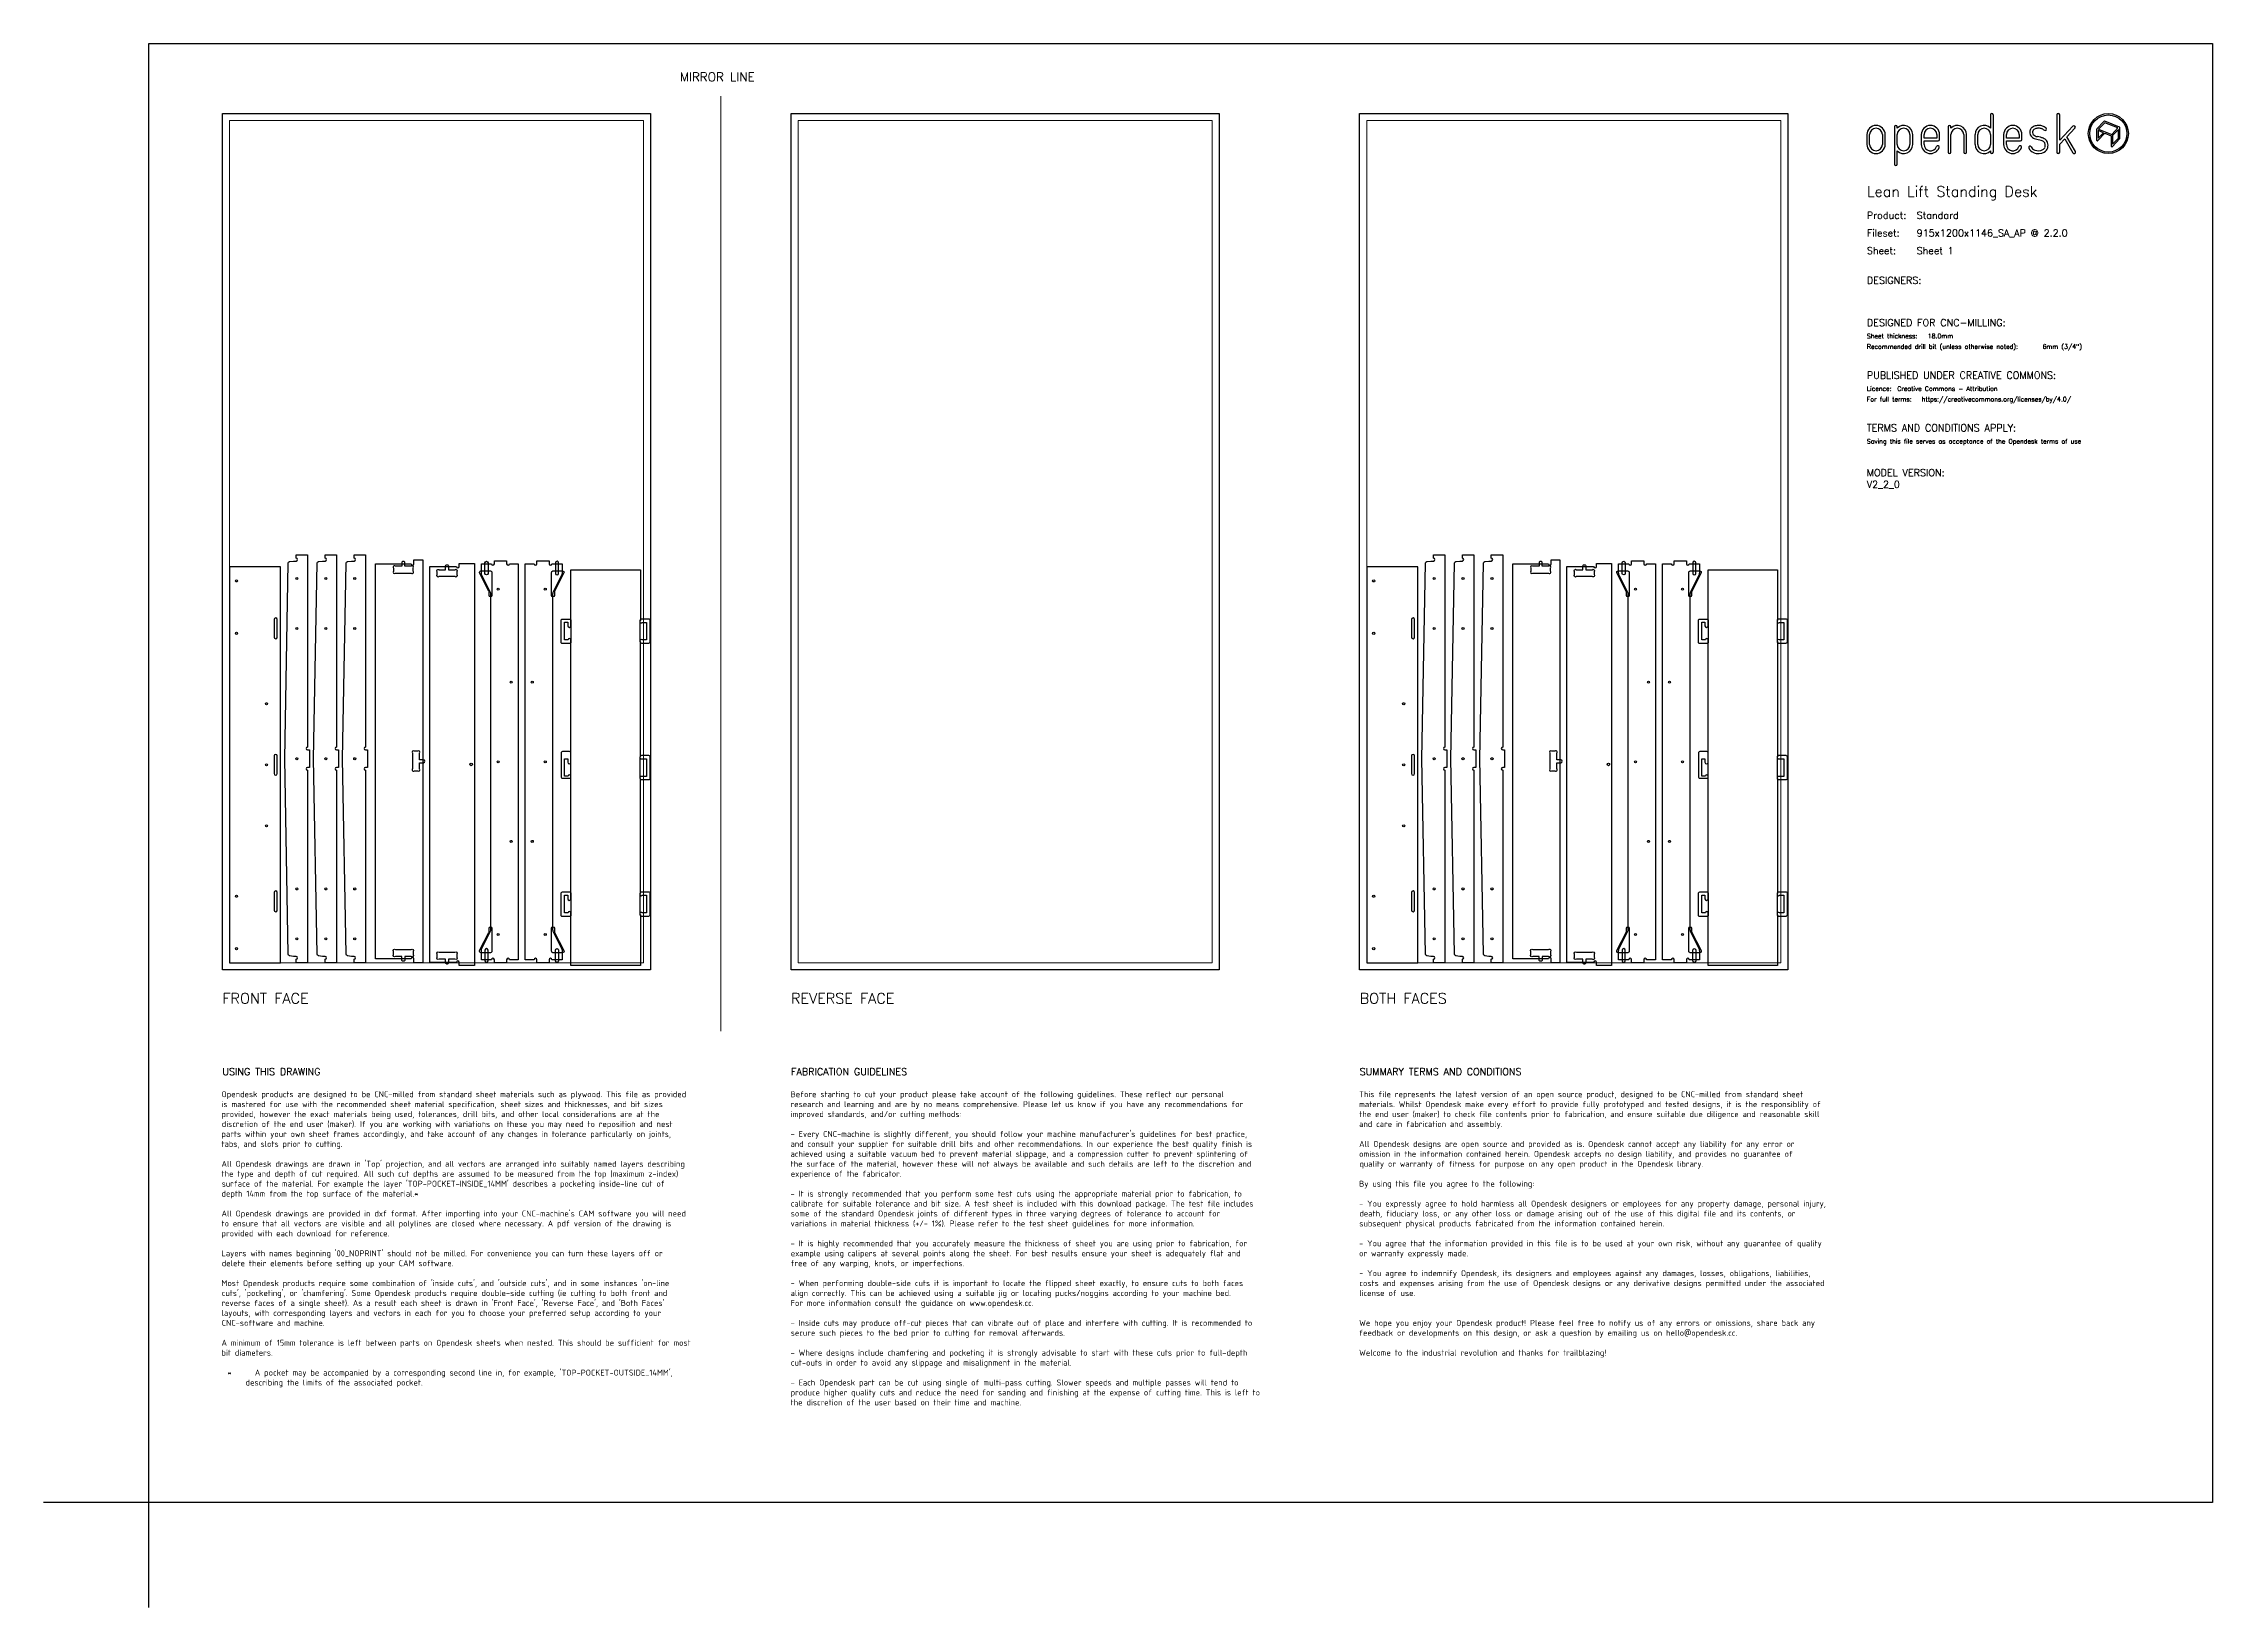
# Model space of a CAD drawing. Header units: millimetres. Extents: x -300 to 5880, y -300 to 4158.
import ezdxf
from ezdxf.enums import TextEntityAlignment as Align

# ---------------------------------------------------------------- set-up
doc = ezdxf.new("R2010")
doc.units = ezdxf.units.MM
doc.layers.add('00-NOPRINT_TEXT', color=7, linetype='Continuous', lineweight=25)
doc.layers.add('00_NOPRINT_TOLERANCE', color=7, linetype='Continuous', lineweight=5)
for name, color, linetype, lineweight, true_color in [('BOARD_$TH-NOMINAL', 3, 'Continuous', 30, 0x00ff00), ('TOP-CUT-INSIDE_18.000MM', 1, 'Continuous', 25, 0xff1c00), ('TOP-CUT-OUTSIDE_18.000MM', 220, 'Continuous', 25, 0xff00d1), ('TOP-HOLE-6.000MM-DIAM_14.000MM', 220, 'Continuous', 25, 0xff00c7), ('TOP-HOLE-6.000MM-DIAM_18.000MM', 3, 'Continuous', 25, 0x00ff0c), ('TOP-HOLE-7.000MM-DIAM_18.000MM', 3, 'Continuous', 25, 0x00ff0c), ('TOP-POCKET-INSIDE_16.000MM', 20, 'Continuous', 25, 0xff2100), ('TOP-POCKET-INSIDE_4.000MM', 160, 'Continuous', 25, 0x0026ff), ('TOP-POCKET-INSIDE_9.000MM', 60, 'Continuous', 25, 0xb0ff00)]:
    doc.layers.add(name, color=color, linetype=linetype, lineweight=lineweight, true_color=true_color)
doc.styles.add('OD-ISOCP-17_221', font='isocp.shx')
doc.styles.add('OD-ISOCP-17_222', font='isocp.shx')
doc.styles.add('OD-ISOCP-17_223', font='isocp.shx')
doc.styles.add('OD-ISOCP-17_224', font='isocp.shx')
doc.styles.add('OD-ISOCP-17_225', font='isocp.shx')
doc.styles.add('OD-ISOCP-17_226', font='isocp.shx')
doc.styles.add('OD-ISOCP-17_227', font='isocp.shx')
doc.styles.add('OD-ISOCP-17_228', font='isocp.shx')
doc.styles.add('OD-ISOCP-17_229', font='isocp.shx')
doc.styles.add('OD-ISOCP-17_230', font='isocp.shx')
doc.styles.add('OD-ISOCP-17_231', font='isocp.shx')
doc.styles.add('OD-ISOCP-17_232', font='isocp.shx')
doc.styles.add('OD-ISOCP-17_233', font='isocp.shx')
doc.styles.add('OD-ISOCP-17_234', font='isocp.shx')
doc.styles.add('OD-ISOCP-17_235', font='isocp.shx')
doc.styles.add('OD-ISOCP-17_236', font='isocp.shx')
doc.styles.add('OD-ISOCP-17_237', font='isocp.shx')
doc.styles.add('OD-ISOCP-17_238', font='isocp.shx')
doc.styles.add('OD-ISOCP-17_239', font='isocp.shx')
doc.styles.add('OD-ISOCP-17_240', font='isocp.shx')
doc.styles.add('OD-ISOCP-17_241', font='isocp.shx')
doc.styles.add('OD-ISOCP-17_242', font='isocp.shx')
doc.styles.add('OD-ISOCP-17_243', font='isocp.shx')
doc.styles.add('OD-ISOCP-17_244', font='isocp.shx')
doc.styles.add('OD-ISOCP-17_245', font='isocp.shx')
doc.styles.add('OD-ISOCP-17_246', font='isocp.shx')
doc.styles.add('OD-ISOCP-17_247', font='isocp.shx')
doc.styles.add('OD-ISOCP-17_248', font='isocp.shx')
doc.styles.add('OD-ISOCP-17_249', font='isocp.shx')
doc.styles.add('OD-ISOCP-17_250', font='isocp.shx')
doc.styles.add('OD-ISOCP-17_251', font='isocp.shx')
doc.styles.add('OD-ISOCP-17_252', font='isocp.shx')
doc.styles.add('OD-ISOCP-17_253', font='isocp.shx')
doc.styles.add('OD-ISOCP-17_254', font='isocp.shx')
doc.styles.add('OD-ISOCP-17_255', font='isocp.shx')
doc.styles.add('OD-ISOCP-17_256', font='isocp.shx')
doc.styles.add('OD-ISOCP-17_257', font='isocp.shx')
doc.styles.add('OD-ISOCP-17_258', font='isocp.shx')
doc.styles.add('OD-ISOCP-17_259', font='isocp.shx')
doc.styles.add('OD-ISOCP-17_260', font='isocp.shx')
doc.styles.add('OD-ISOCP-17_261', font='isocp.shx')
doc.styles.add('OD-ISOCP-17_262', font='isocp.shx')
doc.styles.add('OD-ISOCP-17_263', font='isocp.shx')
doc.styles.add('OD-ISOCP-17_264', font='isocp.shx')
doc.styles.add('OD-ISOCP-17_265', font='isocp.shx')
doc.styles.add('OD-ISOCP-17_266', font='isocp.shx')
doc.styles.add('OD-ISOCP-17_267', font='isocp.shx')
doc.styles.add('OD-ISOCP-17_268', font='isocp.shx')
doc.styles.add('OD-ISOCP-17_269', font='isocp.shx')
doc.styles.add('OD-ISOCP-17_270', font='isocp.shx')
doc.styles.add('OD-ISOCP-17_271', font='isocp.shx')
doc.styles.add('OD-ISOCP-17_272', font='isocp.shx')
doc.styles.add('OD-ISOCP-17_273', font='isocp.shx')
doc.styles.add('OD-ISOCP-17_274', font='isocp.shx')
doc.styles.add('OD-ISOCP-17_275', font='isocp.shx')
doc.styles.add('OD-ISOCP-17_276', font='isocp.shx')
doc.styles.add('OD-ISOCP-17_277', font='isocp.shx')
doc.styles.add('OD-ISOCP-17_278', font='isocp.shx')
doc.styles.add('OD-ISOCP-17_279', font='isocp.shx')
doc.styles.add('OD-ISOCP-17_280', font='isocp.shx')
doc.styles.add('OD-ISOCP-17_281', font='isocp.shx')
doc.styles.add('OD-ISOCP-17_282', font='isocp.shx')
doc.styles.add('OD-ISOCP-17_283', font='isocp.shx')
doc.styles.add('OD-ISOCP-17_284', font='isocp.shx')
doc.styles.add('OD-ISOCP-17_285', font='isocp.shx')
doc.styles.add('OD-ISOCP-17_286', font='isocp.shx')
doc.styles.add('OD-ISOCP-17_287', font='isocp.shx')
doc.styles.add('OD-ISOCP-17_288', font='isocp.shx')
doc.styles.add('OD-SIMPLEX-13_86', font='simplex.shx')
doc.styles.add('OD-SIMPLEX-20_82', font='simplex.shx')
doc.styles.add('OD-SIMPLEX-20_86', font='simplex.shx')
doc.styles.add('OD-SIMPLEX-20_87', font='simplex.shx')
doc.styles.add('OD-SIMPLEX-20_88', font='simplex.shx')
doc.styles.add('OD-SIMPLEX-25_89', font='simplex.shx')
doc.styles.add('OD-SIMPLEX-30_83', font='simplex.shx')
doc.styles.add('OD-SIMPLEX-30_87', font='simplex.shx')
doc.styles.add('OD-SIMPLEX-30_88', font='simplex.shx')
doc.styles.add('OD-SIMPLEX-30_89', font='simplex.shx')

# ---------------------------------------------------------------- blocks, each defined once
blk = doc.blocks.new('Borders Opendesk_7')
at = {"layer": '00-NOPRINT_TEXT'}
for p, q in [((0, 4158), (5880, 4158)), ((0, 0), (0, 4158)), ((5880, 4158), (5880, 0)), ((4895, 3898), (4895, 3870.1)), ((4902.9, 3870.1), (4902.9, 3898)), ((4939.3, 3898), (4939.3, 3870.1)), ((4947.3, 3870.1), (4947.3, 3898)), ((4973.4, 3920.1), (4973.4, 3814.1)), ((4981.3, 3916.7), (4981.3, 3920.1)), ((4981.3, 3870.1), (4981.3, 3898)), ((5017.7, 3898), (5017.7, 3870.1)), ((5025.6, 3870.1), (5025.6, 3898)), ((5050, 3898), (5050, 3870.1)), ((5058, 3888.1), (5058, 3898)), ((5094.4, 3898), (5094.4, 3888.1)), ((5102.3, 3884.1), (5102.3, 3898)), ((5126.6, 3920.1), (5126.6, 3848)), ((5134.5, 3916.7), (5134.5, 3920.1)), ((5134.5, 3848), (5134.5, 3898)), ((5170.9, 3898), (5170.9, 3848)), ((5178.9, 3848), (5178.9, 3898)), ((5203, 3898), (5203, 3870.1)), ((5211, 3870.1), (5211, 3898)), ((5247.4, 3954), (5247.4, 3916.7)), ((5247.4, 3898), (5247.4, 3870.1)), ((5255.3, 3848), (5255.3, 3954)), ((5284.6, 3898), (5284.6, 3870.1)), ((5292.6, 3888.1), (5292.6, 3898)), ((5329, 3898), (5329, 3888.1)), ((5336.9, 3884.1), (5336.9, 3898)), ((5436.4, 3954), (5436.4, 3848)), ((5444.4, 3881.9), (5444.4, 3954)), ((5482.1, 3922), (5444.4, 3881.9)), ((5464.8, 3892.1), (5487.9, 3916.6)), ((5549.5, 3912.6), (5549.5, 3882.2)), ((5570.5, 3935.8), (5550.1, 3914)), ((5553.1, 3880.8), (5572.9, 3901.9)), ((5553.7, 3909.6), (5553.7, 3887.4)), ((5568.8, 3903.5), (5553.7, 3909.6)), ((5553.7, 3887.4), (5568.8, 3903.5)), ((5572.6, 3931.9), (5555.2, 3913.4)), ((5555.2, 3913.4), (5592.6, 3898.3)), ((5610, 3916.9), (5572.6, 3931.9)), ((5614.4, 3919.6), (5572.8, 3936.3)), ((5572.9, 3901.9), (5591.1, 3894.5)), ((5591.1, 3894.5), (5591.1, 3865.5)), ((5592.6, 3898.3), (5610, 3916.9)), ((5611.5, 3912.4), (5595.2, 3895.1)), ((5595.2, 3895.1), (5595.2, 3870.7)), ((5611.5, 3888.1), (5611.5, 3912.4)), ((5615.7, 3887.3), (5615.7, 3917.6)), ((4981.3, 3814.1), (4981.3, 3851.4)), ((5094.4, 3888.1), (5058, 3888.1)), ((5058, 3870.1), (5058, 3880.1)), ((5058, 3880.1), (5098.3, 3880.1)), ((5247.4, 3851.4), (5247.4, 3848)), ((5329, 3888.1), (5292.6, 3888.1)), ((5292.6, 3870.1), (5292.6, 3880.1)), ((5292.6, 3880.1), (5332.9, 3880.1)), ((5444.4, 3870.4), (5459.1, 3886)), ((5444.4, 3848), (5444.4, 3870.4)), ((5459.1, 3886), (5482.1, 3846)), ((5489, 3850), (5464.8, 3892.1)), ((5594.7, 3864.1), (5615.1, 3885.8)), ((5595.2, 3870.7), (5611.5, 3888.1)), ((0, 0), (-300, 0)), ((0, -300), (0, 0)), ((5880, 0), (0, 0))]:
    blk.add_line(p, q, dxfattribs=at)
for radius in [57, 52.9]:
    blk.add_circle((5582.9, 3901), radius, dxfattribs=at)
for centre, radius, start, end in [((5251.3, 3954), 3.97, 0, 180), ((5440.4, 3954), 3.97, 0, 180), ((4921.1, 3898), 26.1, 0, 180), ((4921.1, 3898), 18.2, 0, 180), ((4977.3, 3920.1), 3.97, 0, 180), ((4999.5, 3898), 26.1, 0, 134.13157), ((4999.5, 3898), 18.2, 0, 180), ((5076.2, 3898), 26.1, 0, 180), ((5076.2, 3898), 18.2, 0, 180), ((5130.6, 3920.1), 3.97, 0, 180), ((5152.7, 3898), 26.1, 0, 134.13157), ((5152.7, 3898), 18.2, 0, 180), ((5229.2, 3898), 26.1, 45.86843, 180), ((5229.2, 3898), 18.2, 0, 180), ((5310.8, 3898), 26.1, 0, 180), ((5310.8, 3898), 18.2, 0, 180), ((5377.2, 3904.5), 18.3, 167.09639, 235.84532), ((5375.9, 3904.8), 16.9, 150.51394, 167.04891), ((5377.5, 3903.4), 19, 138.98821, 149.26699), ((5377.5, 3903.4), 19, 127.9168, 138.98821), ((5380.5, 3899.5), 24, 111.70118, 127.9168), ((5377.2, 3904.5), 10.3, 167.96032, 235.86134), ((5375.9, 3904.8), 8.99, 151.05191, 168.02381), ((5377.5, 3903.4), 11.1, 138.98821, 148.80915), ((5377.5, 3903.4), 11.1, 127.9168, 138.98821), ((5380.5, 3899.5), 16, 111.70118, 127.9168), ((5382, 3911.6), 18.9, 235.85111, 248.09121), ((5383.5, 3891.9), 32.1, 90, 111.70118), ((5383.5, 3891.9), 24.2, 90, 111.70118), ((5388.7, 3928.4), 37, 248.09121, 257.53847), ((5383.5, 3878.8), 45.3, 80.71035, 90), ((5383.5, 3878.8), 37.3, 80.71035, 90), ((5385.9, 3893.2), 22.7, 71.50348, 80.71035), ((5385.9, 3893.2), 30.7, 71.50348, 80.71035), ((5387.1, 3896.7), 19, 61.03556, 71.50348), ((5387.1, 3896.7), 26.9, 61.03556, 71.50348), ((5387.1, 3896.7), 19, 46.7983, 61.03556), ((5387.1, 3896.7), 26.9, 46.7983, 61.03556), ((5402.8, 3913.5), 3.97, 226.7983, 46.7983), ((5485, 3919.3), 3.97, 316.71352, 136.71352), ((5551.6, 3912.6), 2.06, 136.76961, 180), ((5572, 3934.4), 2.06, 68.07144, 136.76961), ((5613.6, 3917.6), 2.06, 0, 68.07144), ((4921.1, 3870.1), 26.1, 180, 0), ((4921.1, 3870.1), 18.2, 180, 0), ((4999.5, 3870.1), 18.2, 180, 0), ((4999.5, 3870.1), 26.1, 225.86843, 0), ((5076.2, 3870.1), 26.1, 180, 340.02575), ((5076.2, 3870.1), 18.2, 180, 340.02575), ((5097, 3862.6), 3.97, 340.02575, 160.02575), ((5098.3, 3884.1), 3.97, 270, 0), ((5130.6, 3848), 3.97, 180, 0), ((5174.9, 3848), 3.97, 180, 0), ((5229.2, 3870.1), 26.1, 180, 314.13157), ((5229.2, 3870.1), 18.2, 180, 0), ((5251.3, 3848), 3.97, 180, 0), ((5310.8, 3870.1), 26.1, 180, 340.02575), ((5310.8, 3870.1), 18.2, 180, 340.02575), ((5331.6, 3862.6), 3.97, 340.02575, 160.02575), ((5332.9, 3884.1), 3.97, 270, 0), ((5359.7, 3861.7), 3.97, 24.78597, 204.78597), ((5380.2, 3871.2), 26.6, 204.78597, 247.9544), ((5380.2, 3871.2), 18.7, 204.78597, 247.9544), ((5382, 3911.6), 26.9, 235.85111, 248.09121), ((5383.5, 3879.3), 35.4, 247.9544, 298.20261), ((5388.7, 3928.4), 44.9, 248.09121, 257.53847), ((5383.5, 3879.3), 27.4, 247.9544, 298.20261), ((5300, 3526.6), 366.5, 76.19474, 77.53847), ((5300, 3526.6), 374.5, 76.19474, 77.53847), ((5372.7, 3822.5), 61.9, 69.1442, 76.19474), ((5372.7, 3822.5), 69.8, 69.1442, 76.19474), ((5389.5, 3866.6), 14.6, 38.92909, 69.1442), ((5390.6, 3866.1), 12.5, 298.20261, 343.80333), ((5389.5, 3866.6), 22.5, 38.92909, 69.1442), ((5390.6, 3866.1), 20.4, 298.20261, 343.80333), ((5393.9, 3870.2), 8.99, 17.58344, 38.92909), ((5385.6, 3867.6), 17.6, 343.80333, 17.58344), ((5393.9, 3870.2), 16.9, 17.58344, 38.92909), ((5385.6, 3867.6), 25.5, 343.80333, 17.58344), ((5440.4, 3848), 3.97, 180, 0), ((5485.5, 3848), 3.97, 209.84173, 29.84173), ((5551.6, 3882.2), 2.06, 180, 316.76961), ((5593.2, 3865.5), 2.06, 180, 316.76961), ((5613.6, 3887.3), 2.06, 316.76961, 0), ((4977.3, 3814.1), 3.97, 180, 0)]:
    blk.add_arc(centre, radius, start, end, dxfattribs=at)
at = {"layer": '00_NOPRINT_TOLERANCE', "ltscale": 0.379202}
for p, q in [((210, 3958), (1430, 3958)), ((210, 1518), (210, 3958)), ((1430, 3958), (1430, 1518)), ((1830, 3958), (3050, 3958)), ((1830, 1518), (1830, 3958)), ((3050, 3958), (3050, 1518)), ((3450, 3958), (4670, 3958)), ((3450, 1518), (3450, 3958)), ((4670, 3958), (4670, 1518)), ((1430, 1518), (210, 1518)), ((3050, 1518), (1830, 1518)), ((4670, 1518), (3450, 1518))]:
    blk.add_line(p, q, dxfattribs=at)
at = {"layer": '00_NOPRINT_TOLERANCE', "ltscale": 0.379043}
blk.add_line((1630, 1343.2), (1630, 4008), dxfattribs=at)
at = {"layer": '00_NOPRINT_TOLERANCE', "ltscale": 0.380876}
for p, q in [((230, 3938), (1410, 3938)), ((1850, 3938), (3030, 3938)), ((3470, 3938), (4650, 3938)), ((1410, 1538), (230, 1538)), ((3030, 1538), (1850, 1538)), ((4650, 1538), (3470, 1538))]:
    blk.add_line(p, q, dxfattribs=at)
at = {"layer": '00_NOPRINT_TOLERANCE', "ltscale": 0.380023}
for p, q in [((230, 1538), (230, 3938)), ((1410, 3938), (1410, 1538)), ((1850, 1538), (1850, 3938)), ((3030, 3938), (3030, 1538)), ((3470, 1538), (3470, 3938)), ((4650, 3938), (4650, 1538))]:
    blk.add_line(p, q, dxfattribs=at)
at = {"layer": 'BOARD_$TH-NOMINAL'}
for p, q in [((210, 3958), (1430, 3958)), ((210, 1518), (210, 3958)), ((1430, 3958), (1430, 1518)), ((1830, 3958), (3050, 3958)), ((1830, 1518), (1830, 3958)), ((3050, 3958), (3050, 1518)), ((3450, 3958), (4670, 3958)), ((3450, 1518), (3450, 3958)), ((4670, 3958), (4670, 1518)), ((1430, 1518), (210, 1518)), ((3050, 1518), (1830, 1518)), ((4670, 1518), (3450, 1518))]:
    blk.add_line(p, q, dxfattribs=at)
at = {"layer": '00-NOPRINT_TEXT'}
for s, height, style, p in [('MIRROR LINE', 25, 'OD-SIMPLEX-25_89', (1513.3, 4049.9)), ('Lean Lift Standing Desk', 30, 'OD-SIMPLEX-30_83', (4895, 3720.9)), ('Product:', 20, 'OD-SIMPLEX-20_82', (4895, 3657.9)), ('Standard', 20, 'OD-SIMPLEX-20_82', (5036.9, 3657.9)), ('Fileset:', 20, 'OD-SIMPLEX-20_82', (4895, 3607.7)), ('915x1200x1146_SA_AP @ 2.2.0', 20, 'OD-SIMPLEX-20_82', (5036.9, 3607.6)), ('Sheet:', 20, 'OD-SIMPLEX-20_82', (4895, 3557.4)), ('Sheet 1', 20, 'OD-SIMPLEX-20_82', (5036.9, 3557.5)), ('DESIGNERS:', 20, 'OD-SIMPLEX-20_82', (4895, 3472.4)), ('DESIGNED FOR CNC-MILLING:', 20, 'OD-SIMPLEX-20_82', (4895, 3352.4)), ('Sheet thickness:', 13, 'OD-SIMPLEX-13_86', (4895, 3317.4)), ('Recommended drill bit (unless otherwise noted):', 13, 'OD-SIMPLEX-13_86', (4895, 3287.4)), ('18.0mm', 13, 'OD-SIMPLEX-13_86', (5068.3, 3317.4)), ('6mm (3/4")', 13, 'OD-SIMPLEX-13_86', (5395.5, 3287.4)), ('PUBLISHED UNDER CREATIVE COMMONS:', 20, 'OD-SIMPLEX-20_82', (4895, 3202.4)), ('Licence:', 13, 'OD-SIMPLEX-13_86', (4895, 3167.4)), ('Creative Commons - Attribution', 13, 'OD-SIMPLEX-13_86', (4981.5, 3167.4)), ('https://creativecommons.org/licenses/by/4.0/', 13, 'OD-SIMPLEX-13_86', (5051.1, 3137.4)), ('For full terms:', 13, 'OD-SIMPLEX-13_86', (4895, 3137.4)), ('TERMS AND CONDITIONS APPLY:', 20, 'OD-SIMPLEX-20_82', (4895, 3052.3)), ('Saving this file serves as acceptance of the Opendesk terms of use ', 13, 'OD-SIMPLEX-13_86', (4895, 3017.3))]:
    blk.add_text(s, height=height, dxfattribs=dict(at, style=style)).set_placement(p)
at = {"layer": '00-NOPRINT_TEXT', "color": 7}
for s, height, style, p in [('FRONT FACE', 30, 'OD-SIMPLEX-30_89', (210, 1451.3)), ('REVERSE FACE', 30, 'OD-SIMPLEX-30_88', (1830, 1451.3)), ('BOTH FACES', 30, 'OD-SIMPLEX-30_87', (3450, 1451.3)), ('USING THIS DRAWING', 20, 'OD-SIMPLEX-20_88', (210, 1237.4)), ('FABRICATION GUIDELINES', 20, 'OD-SIMPLEX-20_87', (1830, 1237.4)), ('SUMMARY TERMS AND CONDITIONS', 20, 'OD-SIMPLEX-20_86', (3450, 1237.4))]:
    blk.add_text(s, height=height, dxfattribs=dict(at, style=style)).set_placement(p, align=Align.TOP_LEFT)
for s, style, p in [('Opendesk products are designed to be CNC-milled from standard sheet materials such as plywood. This file as provided', 'OD-ISOCP-17_265', (207.4, 1154.7)), ('is mastered for use with the recommended sheet material specification, sheet sizes and thicknesses, and bit sizes', 'OD-ISOCP-17_266', (207.4, 1126.3)), ('provided, however the exact materials being used, tolerances, drill bits, and other local considerations are at the', 'OD-ISOCP-17_267', (207.4, 1098)), ('research and learning and are by no means comprehensive. Please let us know if you have any recommendations for', 'OD-ISOCP-17_241', (1828.7, 1126.3)), ('Before starting to cut your product please take account of the following guidelines. These reflect our personal', 'OD-ISOCP-17_240', (1828.7, 1154.7)), ('improved standards, and/or cutting methods:', 'OD-ISOCP-17_242', (1828.7, 1098)), ('the end user (maker) to check file contents prior to fabrication, and ensure suitable due diligence and reasonable skill', 'OD-ISOCP-17_223', (3448.5, 1098)), ('This file represents the latest version of an open source product, designed to be CNC-milled from standard sheet', 'OD-ISOCP-17_221', (3448.5, 1154.7)), ('materials. Whilst Opendesk make every effort to provide fully prototyped and tested designs, it is the responsiblity of', 'OD-ISOCP-17_222', (3448.5, 1126.3)), ('parts within your own sheet frames accordingly, and take account of any changes in tolerance particularly on joints,', 'OD-ISOCP-17_269', (207.4, 1041.3)), ('discretion of the end user (maker). If you are working with variations on these you may need to reposition and nest', 'OD-ISOCP-17_268', (208.1, 1069.7)), ("- Every CNC-machine is slightly different, you should follow your machine manufacturer's guidelines for best practice,", 'OD-ISOCP-17_243', (1828.7, 1041.3)), ('and care in fabrication and assembly.', 'OD-ISOCP-17_224', (3448.5, 1069.7)), ('tabs, and slots prior to cutting.', 'OD-ISOCP-17_270', (207.4, 1013)), ('and consult your supplier for suitable drill bits and other recommendations. In our experience the best quality finish is', 'OD-ISOCP-17_244', (1828.7, 1013)), ('achieved using a suitable vacuum bed to prevent material slippage, and a compression cutter to prevent splintering of', 'OD-ISOCP-17_245', (1828.7, 984.7)), ('All Opendesk designs are open source and provided as is. Opendesk cannot accept any liability for any error or', 'OD-ISOCP-17_225', (3448.5, 1013)), ('omission in the information contained herein. Opendesk accepts no design liability, and provides no guarantee of', 'OD-ISOCP-17_226', (3448.5, 984.7)), ('the type and depth of cut required. All such cut depths are assumed to be measured from the top (maximum z-index)', 'OD-ISOCP-17_272', (207.4, 928)), ("All Opendesk drawings are drawn in 'Top' projection, and all vectors are arranged into suitably named layers describing", 'OD-ISOCP-17_271', (207.4, 956.3)), ('the surface of the material, however these will not always be available and such details are left to the discretion and', 'OD-ISOCP-17_246', (1828.7, 956.3)), ('experience of the fabricator.', 'OD-ISOCP-17_247', (1829.2, 928)), ('quality or warranty of fitness for purpose on any open product in the Opendesk library.', 'OD-ISOCP-17_227', (3449.1, 956.3)), ('depth 14mm from the top surface of the material.*', 'OD-ISOCP-17_274', (207.4, 871.3)), ("surface of the material. For example the layer 'TOP-POCKET-INSIDE_14MM' describes a pocketing inside-line cut of", 'OD-ISOCP-17_273', (208, 899.7)), ('- It is strongly recommended that you perform some test cuts using the appropriate material prior to fabrication, to', 'OD-ISOCP-17_248', (1828.7, 871.3)), ('By using this file you agree to the following:', 'OD-ISOCP-17_228', (3448.5, 899.7)), ('to ensure that all vectors are visible and all polylines are closed where necessary. A pdf version of the drawing is', 'OD-ISOCP-17_276', (207.4, 786.3)), ("All Opendesk drawings are provided in dxf format. After importing into your CNC-machine's CAM software you will need", 'OD-ISOCP-17_275', (207.4, 814.7)), ('variations in material thickness (+/- 1%). Please refer to the test sheet guidelines for more information.', 'OD-ISOCP-17_251', (1828.7, 786.3)), ('some of the standard Opendesk joints of different types in three varying degrees of tolerance to account for', 'OD-ISOCP-17_250', (1829.2, 814.7)), ('calibrate for suitable tolerance and bit size. A test sheet is included with this download package. The test file includes', 'OD-ISOCP-17_249', (1829.3, 843)), ('- You expressly agree to hold harmless all Opendesk designers or employees for any property damage, personal injury,', 'OD-ISOCP-17_229', (3448.5, 843)), ('subsequent physical products fabricated from the information contained herein.', 'OD-ISOCP-17_231', (3449, 786.3)), ('death, fiduciary loss, or any other loss or damage arising out of the use of this digital file and its contents, or', 'OD-ISOCP-17_230', (3449.1, 814.7)), ('provided with each download for reference.', 'OD-ISOCP-17_277', (207.4, 758)), ('- It is highly recommended that you accurately measure the thickness of sheet you are using prior to fabrication, for', 'OD-ISOCP-17_252', (1828.7, 729.7)), ('- You agree that the information provided in this file is to be used at your own risk, without any guarantee of quality', 'OD-ISOCP-17_232', (3448.5, 729.7)), ("Layers with names beginning '00_NOPRINT' should not be milled. For convenience you can turn these layers off or", 'OD-ISOCP-17_278', (207.4, 701.3)), ('delete their elements before setting up your CAM software.', 'OD-ISOCP-17_279', (208.1, 673)), ('free of any warping, knots, or imperfections.', 'OD-ISOCP-17_254', (1828.7, 673)), ('example using calipers at several points along the sheet. For best results ensure your sheet is adequately flat and', 'OD-ISOCP-17_253', (1829.2, 701.3)), ('or warranty expressly made.', 'OD-ISOCP-17_233', (3448.5, 701.3)), ("Most Opendesk products require some combination of 'inside cuts', and 'outside cuts', and in some instances 'on-line", 'OD-ISOCP-17_280', (207.4, 616.3)), ('- When performing double-side cuts it is important to locate the flipped sheet exactly, to ensure cuts to both faces', 'OD-ISOCP-17_255', (1828.7, 616.3)), ('- You agree to indemnify Opendesk, its designers and employees against any damages, losses, obligations, liabilities,', 'OD-ISOCP-17_234', (3448.5, 644.7)), ('costs and expenses arising from the use of Opendesk designs or any derivative designs permitted under the associated', 'OD-ISOCP-17_235', (3449.1, 616.3)), ("reverse faces of a single sheet). As a result each sheet is drawn in 'Front Face', 'Reverse Face', and 'Both Faces'", 'OD-ISOCP-17_282', (207.4, 559.7)), ("cuts', 'pocketing', or 'chamfering'. Some Opendesk products require double-side cutting (ie cutting to both front and", 'OD-ISOCP-17_281', (208.1, 588)), ('align correctly. This can be achieved using a suitable jig or locating pucks/noggins according to your machine bed.', 'OD-ISOCP-17_256', (1828.7, 588)), ('For more information consult the guidance on www.opendesk.cc.', 'OD-ISOCP-17_257', (1828.7, 559.7)), ('license of use.', 'OD-ISOCP-17_236', (3448.8, 588)), ('layouts, with corresponding layers and vectors in each for you to choose your preferred setup according to your', 'OD-ISOCP-17_283', (207.8, 531.3)), ('CNC-software and machine.', 'OD-ISOCP-17_284', (208.2, 503)), ('- Inside cuts may produce off-cut pieces that can vibrate out of place and interfere with cutting. It is recommended to', 'OD-ISOCP-17_258', (1828.7, 503)), ('We hope you enjoy your Opendesk product! Please feel free to notify us of any errors or omissions, share back any', 'OD-ISOCP-17_237', (3448.5, 503)), ('A minimum of 15mm tolerance is left between parts on Opendesk sheets when nested. This should be sufficient for most', 'OD-ISOCP-17_285', (207.4, 446.3)), ('bit diameters.', 'OD-ISOCP-17_286', (207.4, 418)), ('- Where designs include chamfering and pocketing it is strongly advisable to start with these cuts prior to full-depth', 'OD-ISOCP-17_260', (1828.7, 418)), ('secure such pieces to the bed prior to cutting for removal afterwards.', 'OD-ISOCP-17_259', (1829.2, 474.7)), ('Welcome to the industrial revolution and thanks for trailblazing!', 'OD-ISOCP-17_239', (3448.5, 418)), ('feedback or developments on this design, or ask a question by emailing us on hello@opendesk.cc.', 'OD-ISOCP-17_238', (3448.5, 474.7)), ("*      A pocket may be accompanied by a corresponding second line in, for example, 'TOP-POCKET-OUTSIDE_14MM',", 'OD-ISOCP-17_287', (224.4, 361.3)), ('cut-outs in order to avoid any slippage and misalignment in the material.', 'OD-ISOCP-17_261', (1829.3, 389.7)), ('describing the limits of the associated pocket.', 'OD-ISOCP-17_288', (276.1, 333)), ('- Each Opendesk part can be cut using single of multi-pass cutting. Slower speeds and multiple passes will tend to', 'OD-ISOCP-17_262', (1828.7, 333)), ('produce higher quality cuts and reduce the need for sanding and finishing at the expense of cutting time. This is left to', 'OD-ISOCP-17_263', (1828.7, 304.7)), ('the discretion of the user based on their time and machine.', 'OD-ISOCP-17_264', (1828.7, 276.3))]:
    blk.add_text(s, height=17, dxfattribs=dict(at, style=style)).set_placement(p)

msp = doc.modelspace()

# ---------------------------------------------------------------- linework, layer by layer
at = {"layer": 'TOP-CUT-INSIDE_18.000MM'}
for points in [[(357.5, 2516.1), (357.5, 2465.9, 1), (366.5, 2465.9), (366.5, 2516.1, 1)], [(3597.5, 2516.1), (3597.5, 2465.9, 1), (3606.5, 2465.9), (3606.5, 2516.1, 1)], [(357.5, 2127.1), (357.5, 2076.9, 1), (366.5, 2076.9), (366.5, 2127.1, 1)], [(3597.5, 2127.1), (3597.5, 2076.9, 1), (3606.5, 2076.9), (3606.5, 2127.1, 1)], [(366.5, 1687.9), (366.5, 1738.1, 1), (357.5, 1738.1), (357.5, 1687.9, 1)], [(3606.5, 1687.9), (3606.5, 1738.1, 1), (3597.5, 1738.1), (3597.5, 1687.9, 1)]]:
    msp.add_lwpolyline(points, format="xyb", close=True, dxfattribs=at)
at = {"layer": 'TOP-CUT-OUTSIDE_18.000MM'}
for points in [[(230, 1538), (375.5, 1538), (375.5, 2666), (230, 2666)], [(3470, 1538), (3615.5, 1538), (3615.5, 2666), (3470, 2666)]]:
    msp.add_lwpolyline(points, close=True, dxfattribs=at)
for points in [[(452.5, 2152.3, 1), (452.5, 2144.3), (458, 2144.3), (458, 2094.3), (452.5, 2094.3, 1), (452.5, 2086.3), (452.5, 1538), (420, 1538), (420, 1548, 1), (420, 1556), (413.3, 1556, -0.034921), (412.7, 1556), (401.3, 1557.6, -0.371435), (397.5, 1562.1), (387.5, 2119.3, -0.004304), (387.5, 2119.4), (397.5, 2676.6, -0.371435), (401.3, 2681.1), (412.7, 2682.7, -0.034921), (413.3, 2682.7), (420, 2682.7, 1), (420, 2690.7), (420, 2700.7), (452.5, 2700.7)], [(483.8, 2681.1), (495.2, 2682.7, -0.034921), (495.8, 2682.7), (502.5, 2682.7, 1), (502.5, 2690.7), (502.5, 2700.7), (535, 2700.7), (535, 2152.3, 1), (535, 2144.3), (540.5, 2144.3), (540.5, 2094.3), (535, 2094.3, 1), (535, 2086.3), (535, 1538), (502.5, 1538), (502.5, 1548, 1), (502.5, 1556), (495.8, 1556, -0.034921), (495.2, 1556), (483.8, 1557.6, -0.371435), (480, 1562.1), (470, 2119.3, -0.004304), (470, 2119.4), (480, 2676.6, -0.371435)], [(566.3, 1557.6, -0.371435), (562.5, 1562.1), (552.5, 2119.3, -0.004304), (552.5, 2119.4), (562.5, 2676.6, -0.371435), (566.3, 2681.1), (577.7, 2682.7, -0.034921), (578.3, 2682.7), (585, 2682.7, 1), (585, 2690.7), (585, 2700.7), (617.5, 2700.7), (617.5, 2152.3, 1), (617.5, 2144.3), (623, 2144.3), (623, 2094.3), (617.5, 2094.3, 1), (617.5, 2086.3), (617.5, 1538), (585, 1538), (585, 1548, 1), (585, 1556), (578.3, 1556, -0.034921), (577.7, 1556)], [(747.6, 1549), (646.6, 1549), (646.6, 2675), (747.6, 2675, 0.999994), (755.6, 2675), (755.6, 2686), (780.6, 2686), (780.6, 1538), (755.6, 1538), (755.6, 1549, 0.999994)], [(884.6, 1539, 1), (876.6, 1539), (800.6, 1539), (800.6, 2667), (876.6, 2667, 1), (884.6, 2667), (884.6, 2676), (927.8, 2676), (927.8, 1530), (884.6, 1530)], [(975.1, 1634.8), (975.1, 2586.2, 0.118358), (972.9, 2595.3), (950, 2640.2, -0.118358), (947.8, 2649.3), (947.8, 2674.5), (976.8, 2674.5, 1), (984.8, 2674.5), (984.8, 2683), (1019.8, 2683), (1019.8, 2674.5, 1), (1027.8, 2674.5), (1052.8, 2674.5), (1052.8, 1546.5), (1027.8, 1546.5, 1), (1019.8, 1546.5), (1019.8, 1538), (984.8, 1538), (984.8, 1546.5, 1), (976.8, 1546.5), (947.8, 1546.5), (947.8, 1571.7, -0.118358), (950, 1580.8), (972.9, 1625.7, 0.118358)], [(1150.6, 2586.2), (1150.6, 1634.8, 0.118358), (1152.8, 1625.7), (1175.6, 1580.8, -0.118358), (1177.8, 1571.7), (1177.8, 1546.5), (1148.8, 1546.5, 1), (1140.8, 1546.5), (1140.8, 1538), (1105.8, 1538), (1105.8, 1546.5, 1), (1097.8, 1546.5), (1072.8, 1546.5), (1072.8, 2674.5), (1097.8, 2674.5, 1), (1105.8, 2674.5), (1105.8, 2683), (1140.8, 2683), (1140.8, 2674.5, 1), (1148.8, 2674.5), (1177.8, 2674.5), (1177.8, 2649.3, -0.118358), (1175.6, 2640.2), (1152.8, 2595.3, 0.118358)], [(1203, 2069.2, 1), (1195, 2069.2), (1185, 2069.2), (1185, 2119.2), (1193.8, 2119.2), (1193.8, 2109.2, 1), (1203, 2109.2), (1203, 2458.1, 1), (1195, 2458.1), (1185, 2458.1), (1185, 2508.1), (1193.8, 2508.1), (1193.8, 2498.1, 1), (1203, 2498.1), (1203, 2658), (1400.7, 2658), (1400.7, 2513.6, 1.000029), (1406.3, 2507.9), (1418, 2507.9), (1418, 2457.9), (1406.2, 2457.9, 1), (1400.5, 2452.2), (1400.5, 2125.6, 0.802955), (1404.7, 2119), (1418, 2119), (1418, 2069), (1404.7, 2069, 0.802955), (1400.5, 2062.4), (1400.5, 1735.8, 1), (1406.2, 1730.1), (1418, 1730.1), (1418, 1680.1), (1406.3, 1680.1, 1.000029), (1400.7, 1674.4), (1400.7, 1530), (1203, 1530), (1203, 1680.3, 1), (1195, 1680.3), (1185, 1680.3), (1185, 1730.3), (1193.8, 1730.3), (1193.8, 1720.3, 0.989614), (1203, 1720.2)], [(3692.5, 2152.3, 1), (3692.5, 2144.3), (3698, 2144.3), (3698, 2094.3), (3692.5, 2094.3, 1), (3692.5, 2086.3), (3692.5, 1538), (3660, 1538), (3660, 1548, 1), (3660, 1556), (3653.3, 1556, -0.034921), (3652.7, 1556), (3641.3, 1557.6, -0.371435), (3637.5, 1562.1), (3627.5, 2119.3, -0.004304), (3627.5, 2119.4), (3637.5, 2676.6, -0.371435), (3641.3, 2681.1), (3652.7, 2682.7, -0.034921), (3653.3, 2682.7), (3660, 2682.7, 1), (3660, 2690.7), (3660, 2700.7), (3692.5, 2700.7)], [(3723.8, 2681.1), (3735.2, 2682.7, -0.034921), (3735.8, 2682.7), (3742.5, 2682.7, 1), (3742.5, 2690.7), (3742.5, 2700.7), (3775, 2700.7), (3775, 2152.3, 1), (3775, 2144.3), (3780.5, 2144.3), (3780.5, 2094.3), (3775, 2094.3, 1), (3775, 2086.3), (3775, 1538), (3742.5, 1538), (3742.5, 1548, 1), (3742.5, 1556), (3735.8, 1556, -0.034921), (3735.2, 1556), (3723.8, 1557.6, -0.371435), (3720, 1562.1), (3710, 2119.3, -0.004304), (3710, 2119.4), (3720, 2676.6, -0.371435)], [(3806.3, 1557.6, -0.371435), (3802.5, 1562.1), (3792.5, 2119.3, -0.004304), (3792.5, 2119.4), (3802.5, 2676.6, -0.371435), (3806.3, 2681.1), (3817.7, 2682.7, -0.034921), (3818.3, 2682.7), (3825, 2682.7, 1), (3825, 2690.7), (3825, 2700.7), (3857.5, 2700.7), (3857.5, 2152.3, 1), (3857.5, 2144.3), (3863, 2144.3), (3863, 2094.3), (3857.5, 2094.3, 1), (3857.5, 2086.3), (3857.5, 1538), (3825, 1538), (3825, 1548, 1), (3825, 1556), (3818.3, 1556, -0.034921), (3817.7, 1556)], [(3987.6, 1549), (3886.6, 1549), (3886.6, 2675), (3987.6, 2675, 0.999994), (3995.6, 2675), (3995.6, 2686), (4020.6, 2686), (4020.6, 1538), (3995.6, 1538), (3995.6, 1549, 0.999994)], [(4124.6, 1539, 1), (4116.6, 1539), (4040.6, 1539), (4040.6, 2667), (4116.6, 2667, 1), (4124.6, 2667), (4124.6, 2676), (4167.8, 2676), (4167.8, 1530), (4124.6, 1530)], [(4215.1, 1634.8), (4215.1, 2586.2, 0.118358), (4212.9, 2595.3), (4190, 2640.2, -0.118358), (4187.8, 2649.3), (4187.8, 2674.5), (4216.8, 2674.5, 1), (4224.8, 2674.5), (4224.8, 2683), (4259.8, 2683), (4259.8, 2674.5, 1), (4267.8, 2674.5), (4292.8, 2674.5), (4292.8, 1546.5), (4267.8, 1546.5, 1), (4259.8, 1546.5), (4259.8, 1538), (4224.8, 1538), (4224.8, 1546.5, 1), (4216.8, 1546.5), (4187.8, 1546.5), (4187.8, 1571.7, -0.118358), (4190, 1580.8), (4212.9, 1625.7, 0.118358)], [(4390.6, 2586.2), (4390.6, 1634.8, 0.118358), (4392.8, 1625.7), (4415.6, 1580.8, -0.118358), (4417.8, 1571.7), (4417.8, 1546.5), (4388.8, 1546.5, 1), (4380.8, 1546.5), (4380.8, 1538), (4345.8, 1538), (4345.8, 1546.5, 1), (4337.8, 1546.5), (4312.8, 1546.5), (4312.8, 2674.5), (4337.8, 2674.5, 1), (4345.8, 2674.5), (4345.8, 2683), (4380.8, 2683), (4380.8, 2674.5, 1), (4388.8, 2674.5), (4417.8, 2674.5), (4417.8, 2649.3, -0.118358), (4415.6, 2640.2), (4392.8, 2595.3, 0.118358)], [(4443, 2069.2, 1), (4435, 2069.2), (4425, 2069.2), (4425, 2119.2), (4433.8, 2119.2), (4433.8, 2109.2, 1), (4443, 2109.2), (4443, 2458.1, 1), (4435, 2458.1), (4425, 2458.1), (4425, 2508.1), (4433.8, 2508.1), (4433.8, 2498.1, 1), (4443, 2498.1), (4443, 2658), (4640.7, 2658), (4640.7, 2513.6, 1.000029), (4646.3, 2507.9), (4658, 2507.9), (4658, 2457.9), (4646.2, 2457.9, 1), (4640.5, 2452.2), (4640.5, 2125.6, 0.802955), (4644.7, 2119), (4658, 2119), (4658, 2069), (4644.7, 2069, 0.802955), (4640.5, 2062.4), (4640.5, 1735.8, 1), (4646.2, 1730.1), (4658, 1730.1), (4658, 1680.1), (4646.3, 1680.1, 1.000029), (4640.7, 1674.4), (4640.7, 1530), (4443, 1530), (4443, 1680.3, 1), (4435, 1680.3), (4425, 1680.3), (4425, 1730.3), (4433.8, 1730.3), (4433.8, 1720.3, 0.989614), (4443, 1720.2)]]:
    msp.add_lwpolyline(points, format="xyb", close=True, dxfattribs=at)
at = {"layer": 'TOP-HOLE-6.000MM-DIAM_14.000MM'}
for centre in [(250, 2626), (422, 2632.7), (504.5, 2632.7), (995.8, 2602.5), (1129.8, 2602.5), (3490, 2626), (3662, 2632.7), (3744.5, 2632.7), (4235.8, 2602.5), (4369.8, 2602.5), (250, 2476.7), (422, 2490.5), (504.5, 2490.5), (3490, 2476.7), (3662, 2490.5), (3744.5, 2490.5), (1032.8, 2337.3), (1092.8, 2337.3), (4272.8, 2337.3), (4332.8, 2337.3), (335.5, 2276), (3575.5, 2276), (335.5, 2102), (422, 2119.3), (504.5, 2119.3), (995.8, 2110.5), (1129.8, 2110.5), (3575.5, 2102), (3662, 2119.3), (3744.5, 2119.3), (4235.8, 2110.5), (4369.8, 2110.5), (335.5, 1928), (3575.5, 1928), (1032.8, 1883.7), (1092.8, 1883.7), (4272.8, 1883.7), (4332.8, 1883.7), (422, 1748.2), (504.5, 1748.2), (3662, 1748.2), (3744.5, 1748.2), (250, 1727.3), (3490, 1727.3), (422, 1606), (504.5, 1606), (995.8, 1618.5), (1129.8, 1618.5), (3662, 1606), (3744.5, 1606), (4235.8, 1618.5), (4369.8, 1618.5), (250, 1578), (3490, 1578)]:
    msp.add_circle(centre, 3, dxfattribs=at)
at = {"layer": 'TOP-HOLE-6.000MM-DIAM_18.000MM'}
for centre in [(587, 2632.7), (3827, 2632.7), (587, 2490.5), (3827, 2490.5), (587, 2119.3), (3827, 2119.3), (587, 1748.2), (3827, 1748.2), (587, 1606), (3827, 1606)]:
    msp.add_circle(centre, 3, dxfattribs=at)
at = {"layer": 'TOP-HOLE-7.000MM-DIAM_18.000MM'}
for centre in [(918.8, 2103), (4158.8, 2103)]:
    msp.add_circle(centre, 3.5, dxfattribs=at)
at = {"layer": 'TOP-POCKET-INSIDE_16.000MM'}
for points in [[(703.5, 2668, 1), (697.8, 2662.3), (697.8, 2654, 1), (703.5, 2648.3), (747.8, 2648.3, 1), (753.4, 2654), (753.4, 2662.3, 1), (747.8, 2668), (730.1, 2668), (730.1, 2677.8, 0.414214), (726.1, 2681.8), (725.1, 2681.8, 0.414214), (721.1, 2677.8), (721.1, 2668), (703.5, 2668)], [(828, 2658), (845.6, 2658), (845.6, 2667.8, -0.414214), (849.6, 2671.8), (850.6, 2671.8, -0.414214), (854.6, 2667.8), (854.6, 2658), (872.3, 2658, -1), (877.9, 2652.3), (877.9, 2644, -1), (872.3, 2638.3), (828, 2638.3, -1), (822.3, 2644), (822.3, 2652.3, -1), (828, 2658)], [(3943.5, 2668, 1), (3937.8, 2662.3), (3937.8, 2654, 1), (3943.5, 2648.3), (3987.8, 2648.3, 1), (3993.4, 2654), (3993.4, 2662.3, 1), (3987.8, 2668), (3970.1, 2668), (3970.1, 2677.8, 0.414214), (3966.1, 2681.8), (3965.1, 2681.8, 0.414214), (3961.1, 2677.8), (3961.1, 2668), (3943.5, 2668)], [(4068, 2658), (4085.6, 2658), (4085.6, 2667.8, -0.414214), (4089.6, 2671.8), (4090.6, 2671.8, -0.414214), (4094.6, 2667.8), (4094.6, 2658), (4112.3, 2658, -1), (4117.9, 2652.3), (4117.9, 2644, -1), (4112.3, 2638.3), (4068, 2638.3, -1), (4062.3, 2644), (4062.3, 2652.3, -1), (4068, 2658)], [(771.6, 2135.1, 1), (766, 2140.8), (757.6, 2140.8, 1), (751.9, 2135.1), (751.9, 2090.9, 1), (757.6, 2085.2), (766, 2085.2, 1), (771.6, 2090.9), (771.6, 2107.5), (783, 2107.5, 0.827909), (783, 2116.5), (771.6, 2116.5), (771.6, 2135.1)], [(4011.6, 2135.1, 1), (4006, 2140.8), (3997.6, 2140.8, 1), (3991.9, 2135.1), (3991.9, 2090.9, 1), (3997.6, 2085.2), (4006, 2085.2, 1), (4011.6, 2090.9), (4011.6, 2107.5), (4023, 2107.5, 0.827909), (4023, 2116.5), (4011.6, 2116.5), (4011.6, 2135.1)], [(697.8, 1561.7), (697.8, 1570, -1), (703.5, 1575.7), (747.8, 1575.7, -1), (753.4, 1570), (753.4, 1561.7, -1), (747.8, 1556), (730.1, 1556), (730.1, 1546.2, -0.414214), (726.1, 1542.2), (725.1, 1542.2, -0.414214), (721.1, 1546.2), (721.1, 1556), (703.5, 1556, -1), (697.8, 1561.7)], [(822.3, 1553.7), (822.3, 1562, -1), (828, 1567.7), (872.3, 1567.7, -1), (877.9, 1562), (877.9, 1553.7, -1), (872.3, 1548), (854.6, 1548), (854.6, 1538.2, -0.414214), (850.6, 1534.2), (849.6, 1534.2, -0.414214), (845.6, 1538.2), (845.6, 1548), (828, 1548, -1), (822.3, 1553.7)], [(3937.8, 1561.7), (3937.8, 1570, -1), (3943.5, 1575.7), (3987.8, 1575.7, -1), (3993.4, 1570), (3993.4, 1561.7, -1), (3987.8, 1556), (3970.1, 1556), (3970.1, 1546.2, -0.414214), (3966.1, 1542.2), (3965.1, 1542.2, -0.414214), (3961.1, 1546.2), (3961.1, 1556), (3943.5, 1556, -1), (3937.8, 1561.7)], [(4062.3, 1553.7), (4062.3, 1562, -1), (4068, 1567.7), (4112.3, 1567.7, -1), (4117.9, 1562), (4117.9, 1553.7, -1), (4112.3, 1548), (4094.6, 1548), (4094.6, 1538.2, -0.414214), (4090.6, 1534.2), (4089.6, 1534.2, -0.414214), (4085.6, 1538.2), (4085.6, 1548), (4068, 1548, -1), (4062.3, 1553.7)]]:
    msp.add_lwpolyline(points, format="xyb", dxfattribs=at)
at = {"layer": 'TOP-POCKET-INSIDE_4.000MM'}
for points in [[(957.8, 2647.5), (957.8, 2677.5, -1), (966.8, 2677.5), (966.8, 2647.5, -1), (957.8, 2647.5)], [(1167.8, 2647.5), (1167.8, 2677.5, 1), (1158.8, 2677.5), (1158.8, 2647.5, 1), (1167.8, 2647.5)], [(4197.8, 2647.5), (4197.8, 2677.5, -1), (4206.8, 2677.5), (4206.8, 2647.5, -1), (4197.8, 2647.5)], [(4407.8, 2647.5), (4407.8, 2677.5, 1), (4398.8, 2677.5), (4398.8, 2647.5, 1), (4407.8, 2647.5)], [(957.8, 1573.5), (957.8, 1543.5, 1), (966.8, 1543.5), (966.8, 1573.5, 1), (957.8, 1573.5)], [(1167.8, 1573.5), (1167.8, 1543.5, -1), (1158.8, 1543.5), (1158.8, 1573.5, -1), (1167.8, 1573.5)], [(4197.8, 1573.5), (4197.8, 1543.5, 1), (4206.8, 1543.5), (4206.8, 1573.5, 1), (4197.8, 1573.5)], [(4407.8, 1573.5), (4407.8, 1543.5, -1), (4398.8, 1543.5), (4398.8, 1573.5, -1), (4407.8, 1573.5)]]:
    msp.add_lwpolyline(points, format="xyb", dxfattribs=at)
at = {"layer": 'TOP-POCKET-INSIDE_9.000MM'}
for points in [[(977.8, 2650.5), (977.8, 2584.5, -1), (969.8, 2584.5), (969.8, 2594.8, 0.118358), (969.4, 2596.6), (942.8, 2648.7, -0.560027), (946.4, 2654.5), (973.8, 2654.5, -0.414214)], [(1147.8, 2650.5, -0.414214), (1151.8, 2654.5), (1179.3, 2654.5, -0.560027), (1182.8, 2648.7), (1156.3, 2596.6, 0.118358), (1155.8, 2594.8), (1155.8, 2584.5, -1), (1147.8, 2584.5)], [(4217.8, 2650.5), (4217.8, 2584.5, -1), (4209.8, 2584.5), (4209.8, 2594.8, 0.118358), (4209.4, 2596.6), (4182.8, 2648.7, -0.560027), (4186.4, 2654.5), (4213.8, 2654.5, -0.414214)], [(4387.8, 2650.5, -0.414214), (4391.8, 2654.5), (4419.3, 2654.5, -0.560027), (4422.8, 2648.7), (4396.3, 2596.6, 0.118358), (4395.8, 2594.8), (4395.8, 2584.5, -1), (4387.8, 2584.5)], [(1175, 2451.3), (1175, 2513.3, -0.414214), (1179, 2517.3), (1199, 2517.3, -0.414214), (1203, 2513.3), (1203, 2451.3, -0.414214), (1199, 2447.3), (1179, 2447.3, -0.414214)], [(1428, 2514.1), (1428, 2452.1, -0.414214), (1424, 2448.1), (1404.5, 2448.1, -0.414214), (1400.5, 2452.1), (1400.5, 2514.1, -0.414214), (1404.5, 2518.1), (1424, 2518.1, -0.414214)], [(4415, 2451.3), (4415, 2513.3, -0.414214), (4419, 2517.3), (4439, 2517.3, -0.414214), (4443, 2513.3), (4443, 2451.3, -0.414214), (4439, 2447.3), (4419, 2447.3, -0.414214)], [(4668, 2514.1), (4668, 2452.1, -0.414214), (4664, 2448.1), (4644.5, 2448.1, -0.414214), (4640.5, 2452.1), (4640.5, 2514.1, -0.414214), (4644.5, 2518.1), (4664, 2518.1, -0.414214)], [(1199, 2064, 0.414214), (1203, 2068), (1203, 2135.6, 0.414214), (1199, 2139.6), (1179, 2139.6, 0.414214), (1175, 2135.6), (1175, 2068, 0.414214), (1179, 2064)], [(4439, 2064, 0.414214), (4443, 2068), (4443, 2135.6, 0.414214), (4439, 2139.6), (4419, 2139.6, 0.414214), (4415, 2135.6), (4415, 2068, 0.414214), (4419, 2064)], [(1175, 1735.5, -0.414214), (1179, 1739.5), (1199, 1739.5, -0.414214), (1203, 1735.5), (1203, 1673.5, -0.414214), (1199, 1669.5), (1179, 1669.5, -0.414214), (1175, 1673.5)], [(1400.5, 1735.9, -0.414214), (1404.5, 1739.9), (1424, 1739.9, -0.414214), (1428, 1735.9), (1428, 1673.9, -0.414214), (1424, 1669.9), (1404.5, 1669.9, -0.414214), (1400.5, 1673.9)], [(4415, 1735.5, -0.414214), (4419, 1739.5), (4439, 1739.5, -0.414214), (4443, 1735.5), (4443, 1673.5, -0.414214), (4439, 1669.5), (4419, 1669.5, -0.414214), (4415, 1673.5)], [(4640.5, 1735.9, -0.414214), (4644.5, 1739.9), (4664, 1739.9, -0.414214), (4668, 1735.9), (4668, 1673.9, -0.414214), (4664, 1669.9), (4644.5, 1669.9, -0.414214), (4640.5, 1673.9)], [(977.8, 1570.5, -0.414214), (973.8, 1566.5), (946.4, 1566.5, -0.560027), (942.8, 1572.3), (969.4, 1624.4, 0.118358), (969.8, 1626.2), (969.8, 1636.5, -1), (977.8, 1636.5)], [(1147.8, 1570.5), (1147.8, 1636.5, -1), (1155.8, 1636.5), (1155.8, 1626.2, 0.118358), (1156.3, 1624.4), (1182.8, 1572.3, -0.560027), (1179.3, 1566.5), (1151.8, 1566.5, -0.414214)], [(4217.8, 1570.5, -0.414214), (4213.8, 1566.5), (4186.4, 1566.5, -0.560027), (4182.8, 1572.3), (4209.4, 1624.4, 0.118358), (4209.8, 1626.2), (4209.8, 1636.5, -1), (4217.8, 1636.5)], [(4387.8, 1570.5), (4387.8, 1636.5, -1), (4395.8, 1636.5), (4395.8, 1626.2, 0.118358), (4396.3, 1624.4), (4422.8, 1572.3, -0.560027), (4419.3, 1566.5), (4391.8, 1566.5, -0.414214)]]:
    msp.add_lwpolyline(points, format="xyb", close=True, dxfattribs=at)
for points in [[(1400.5, 2125, -0.414214), (1404.5, 2129), (1424, 2129, -0.414214), (1428, 2125), (1428, 2063, -0.414214), (1424, 2059), (1404.5, 2059, -0.414214), (1400.5, 2063), (1400.5, 2094), (1400.5, 2125)], [(4640.5, 2125, -0.414214), (4644.5, 2129), (4664, 2129, -0.414214), (4668, 2125), (4668, 2063, -0.414214), (4664, 2059), (4644.5, 2059, -0.414214), (4640.5, 2063), (4640.5, 2094), (4640.5, 2125)]]:
    msp.add_lwpolyline(points, format="xyb", dxfattribs=at)

# ---------------------------------------------------------------- block references
msp.add_blockref('Borders Opendesk_7', (0, 0))

# ---------------------------------------------------------------- texts
at = {"insert": (4894.6, 2944.9), "char_height": 20, "width": 292.308, "attachment_point": 1, "style": 'OD-SIMPLEX-20_88'}
msp.add_mtext('MODEL VERSION:\\PV2_2_0', dxfattribs=at)

doc.saveas('drawing.dxf')
